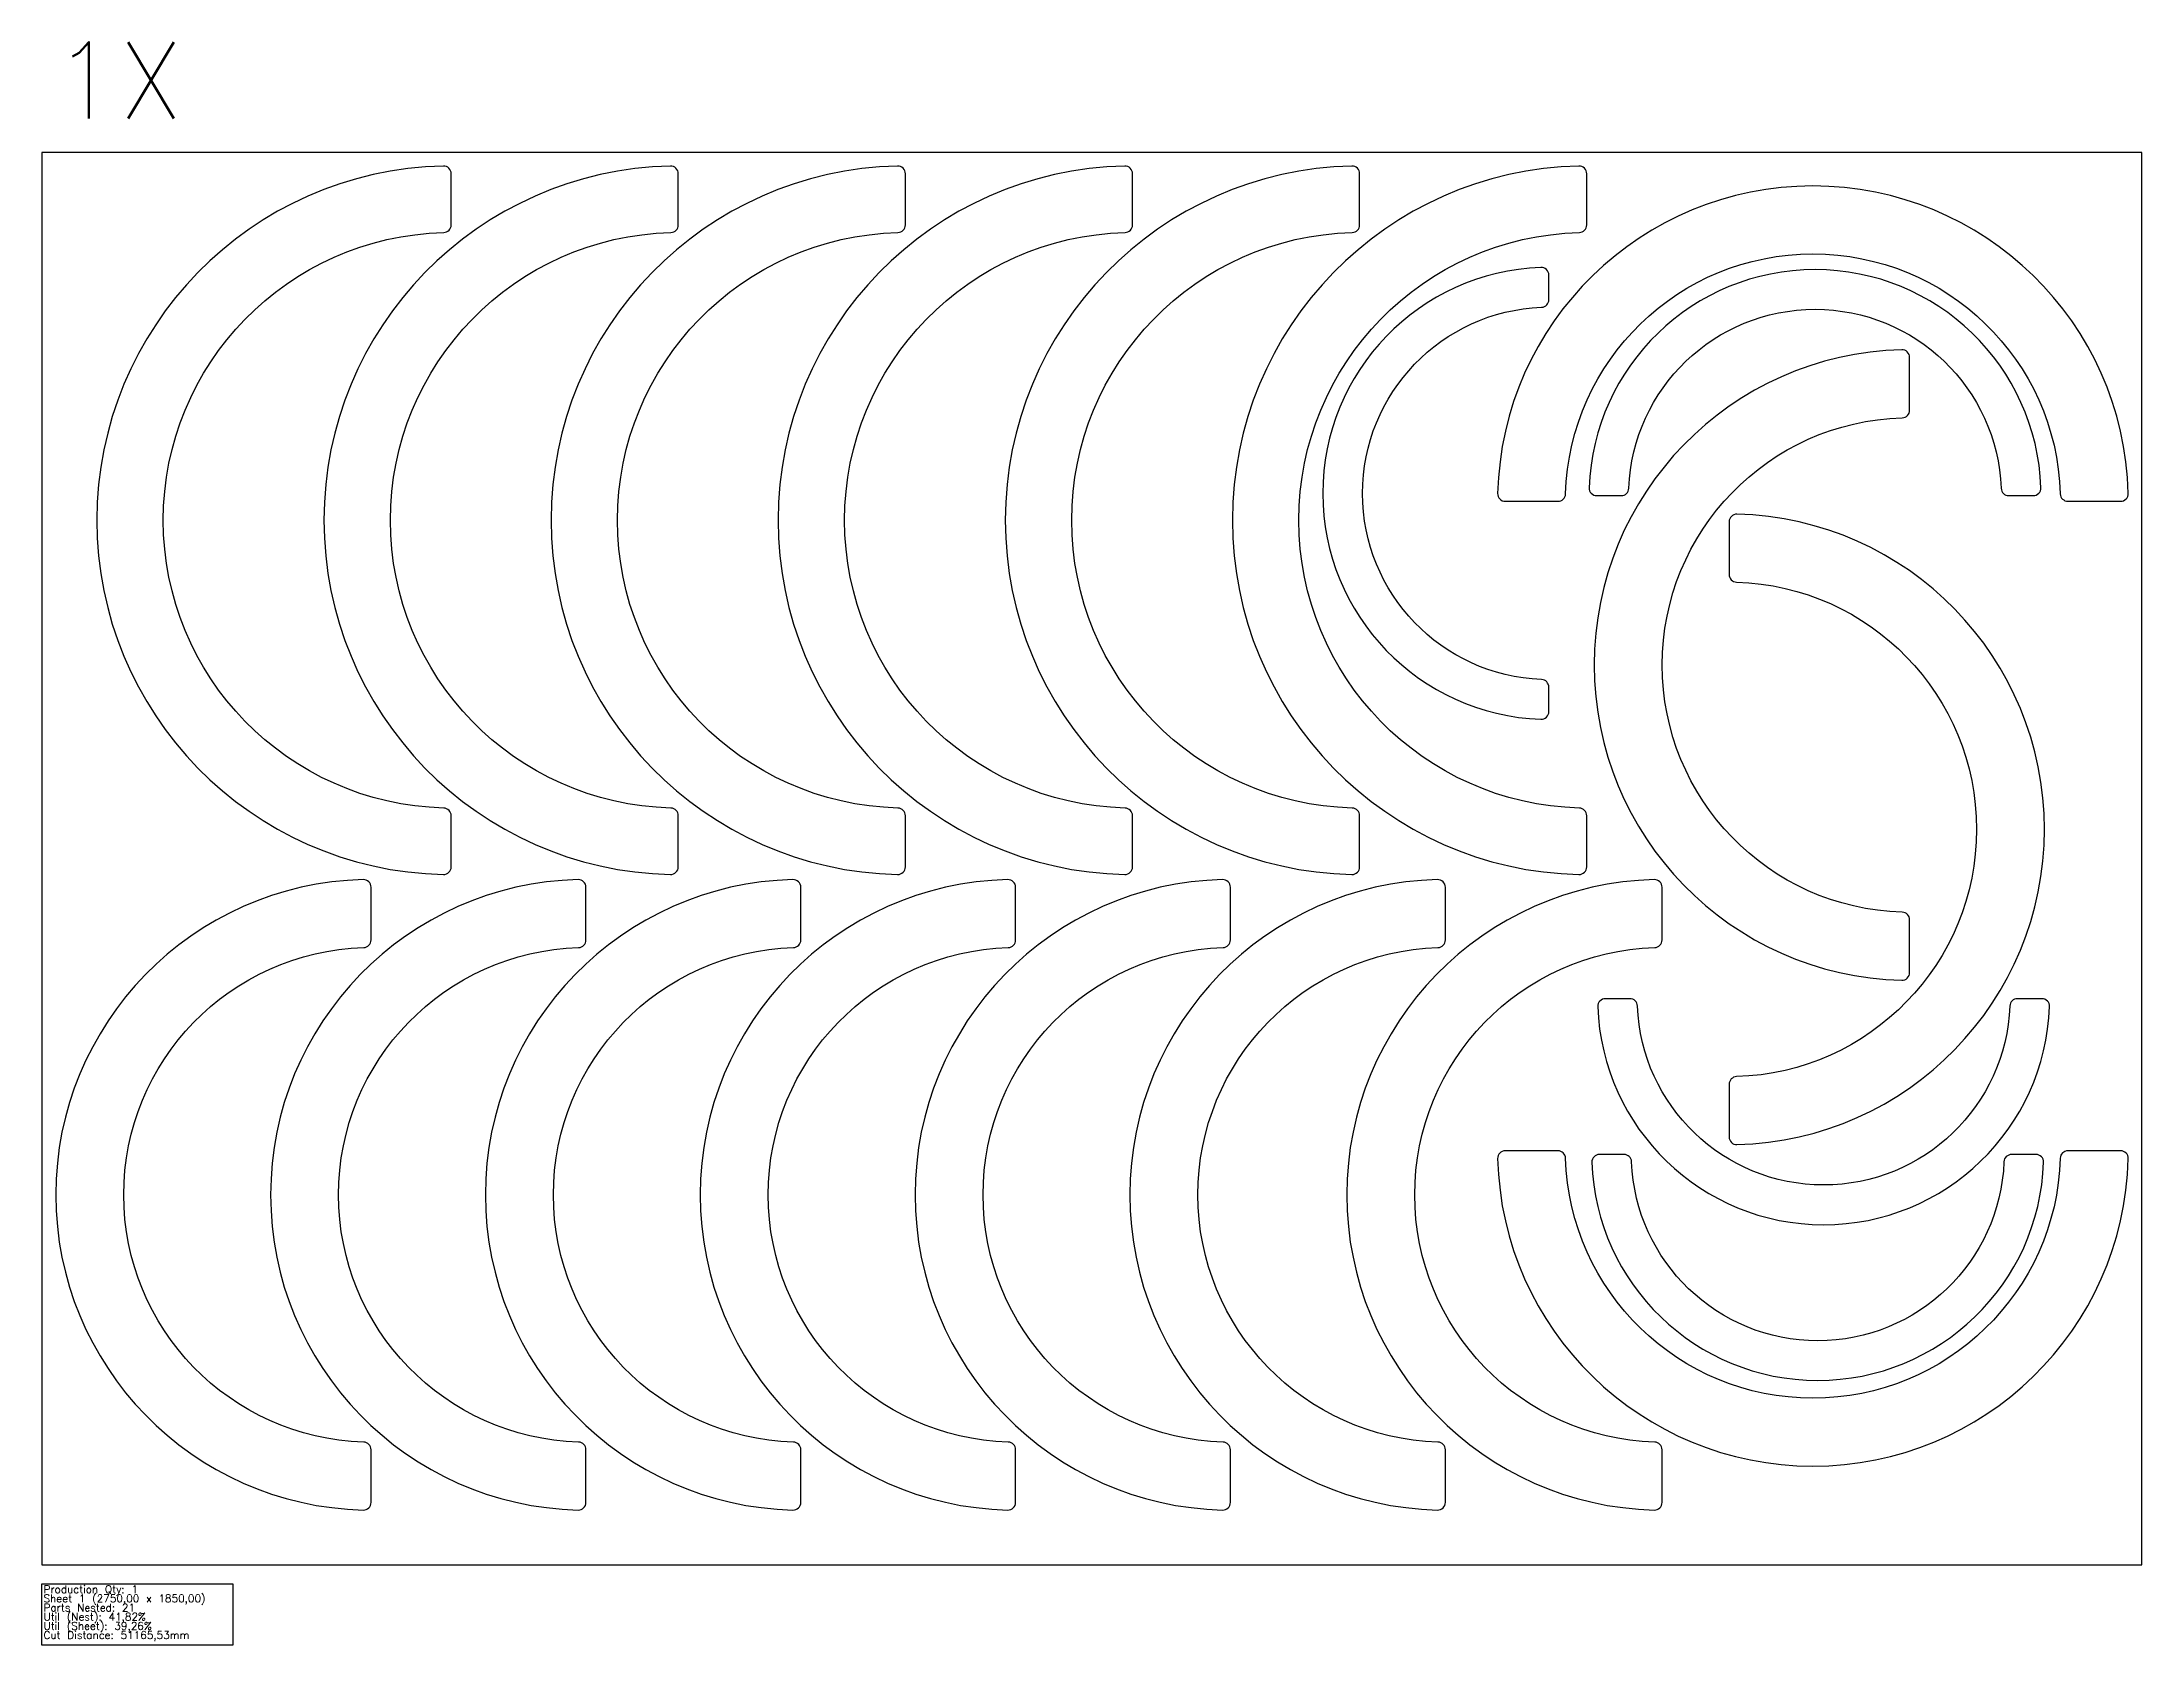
# Model space of a CAD drawing. Header units: millimetres. Extents: x 0 to 5638, y -105 to 1995.
# Drawn here: x 0 to 2750, y -105 to 1995 of the extents above; entities that cross this region are included whole.
import ezdxf

# ---------------------------------------------------------------- set-up
doc = ezdxf.new("R2010")
doc.units = ezdxf.units.MM
for name, color, linetype in [('--NestedParts--', 7, 'Continuous'), ('sheet', 24, 'Continuous'), ('Stats', 7, 'Continuous')]:
    doc.layers.add(name, color=color, linetype=linetype)
doc.styles.get("Standard").update_dxf_attribs({"font": 'txt.shx'})

msp = doc.modelspace()

# ---------------------------------------------------------------- texts
at = {"insert": (14.2, 1994.5), "char_height": 100, "attachment_point": 1}
msp.add_mtext_dynamic_manual_height_columns('1X', width=19.679, gutter_width=1, heights=[0], dxfattribs=at)
at = {"layer": 'Stats', "color": 60}
for s, p in [('Production Qty: 1', (2, -37)), ('Sheet 1 (2750,00 x 1850,00)', (2, -49)), ('Parts Nested: 21', (2, -61)), ('Util (Nest): 41,82%', (2, -73)), ('Util (Sheet): 39,26%', (2, -85)), ('Cut Distance: 51165,53mm', (2, -97))]:
    msp.add_text(s, height=10, dxfattribs=at).set_placement(p)

# ---------------------------------------------------------------- linework, layer by layer
at = {"layer": '--NestedParts--', "color": 7}
for points in [[(535.8, 981.2, 0.406665), (526.1, 991.2, -0.974486), (526.1, 1745, 0.406665), (535.8, 1755), (535.8, 1822, 0.42068), (525.6, 1832, 0.978211), (525.6, 904.2, 0.42068), (535.8, 914.2)], [(833.2, 981.2, 0.406665), (823.5, 991.2, -0.974486), (823.5, 1745, 0.406665), (833.2, 1755), (833.2, 1822, 0.42068), (823, 1832, 0.978211), (823, 904.2, 0.42068), (833.2, 914.2)], [(1130.7, 981.2, 0.406665), (1120.9, 991.2, -0.974486), (1120.9, 1745, 0.406665), (1130.7, 1755), (1130.7, 1822, 0.42068), (1120.4, 1832, 0.978211), (1120.4, 904.2, 0.42068), (1130.7, 914.2)], [(1428.1, 981.2, 0.406665), (1418.3, 991.2, -0.974486), (1418.3, 1745, 0.406665), (1428.1, 1755), (1428.1, 1822, 0.42068), (1417.8, 1832, 0.978211), (1417.8, 904.2, 0.42068), (1428.1, 914.2)], [(1725.5, 981.2, 0.406665), (1715.7, 991.2, -0.974486), (1715.7, 1745, 0.406665), (1725.5, 1755), (1725.5, 1822, 0.42068), (1715.3, 1832, 0.978211), (1715.3, 904.2, 0.42068), (1725.5, 914.2)], [(2022.9, 981.2, 0.406665), (2013.2, 991.2, -0.974486), (2013.2, 1745, 0.406665), (2022.9, 1755), (2022.9, 1822, 0.42068), (2012.7, 1832, 0.978211), (2012.7, 904.2, 0.42068), (2022.9, 914.2)], [(1985.2, 1393, 0.40547), (1995.2, 1402.7, -0.970495), (2643, 1402.7, 0.40547), (2652.9, 1393), (2722, 1393, 0.421501), (2732, 1403.2, 0.975486), (1906.2, 1403.2, 0.421501), (1916.2, 1393)], [(1973.3, 1149.5, 0.402726), (1963.7, 1159.5, -0.961375), (1963.7, 1647.1, 0.402726), (1973.3, 1657.1), (1973.3, 1689.2, 0.424494), (1962.9, 1699.2, 0.965625), (1962.9, 1107.5, 0.424494), (1973.3, 1117.5)], [(2068, 1400.4, 0.402726), (2078, 1410, -0.961375), (2565.6, 1410, 0.402726), (2575.6, 1400.4), (2607.7, 1400.4, 0.424494), (2617.7, 1410.7, 0.965625), (2026, 1410.7, 0.424494), (2036, 1400.4)], [(2445.7, 844.7, 0.40547), (2436, 854.7, -0.970495), (2436, 1502.4, 0.40547), (2445.7, 1512.4), (2445.7, 1581.5, 0.421501), (2435.4, 1591.5, 0.975486), (2435.4, 765.7, 0.421501), (2445.7, 775.7)], [(2209.3, 1297.1, 0.40547), (2219, 1287.1, -0.970495), (2219, 639.4, 0.40547), (2209.3, 629.4), (2209.3, 560.4, 0.421501), (2219.5, 550.4, 0.975486), (2219.5, 1376.1, 0.421501), (2209.3, 1366.1)], [(431, 150.8, 0.40547), (421.3, 160.8, -0.970495), (421.3, 808.5, 0.40547), (431, 818.5), (431, 887.5, 0.421501), (420.8, 897.5, 0.975486), (420.8, 71.8, 0.421501), (431, 81.8)], [(712.3, 150.8, 0.40547), (702.6, 160.8, -0.970495), (702.6, 808.5, 0.40547), (712.3, 818.5), (712.3, 887.5, 0.421501), (702.1, 897.5, 0.975486), (702.1, 71.8, 0.421501), (712.3, 81.8)], [(993.7, 150.8, 0.40547), (984, 160.8, -0.970495), (984, 808.5, 0.40547), (993.7, 818.5), (993.7, 887.5, 0.421501), (983.4, 897.5, 0.975486), (983.4, 71.8, 0.421501), (993.7, 81.8)], [(1275, 150.8, 0.40547), (1265.3, 160.8, -0.970495), (1265.3, 808.5, 0.40547), (1275, 818.5), (1275, 887.5, 0.421501), (1264.7, 897.5, 0.975486), (1264.7, 71.8, 0.421501), (1275, 81.8)], [(1556.3, 150.8, 0.40547), (1546.6, 160.8, -0.970495), (1546.6, 808.5, 0.40547), (1556.3, 818.5), (1556.3, 887.5, 0.421501), (1546.1, 897.5, 0.975486), (1546.1, 71.8, 0.421501), (1556.3, 81.8)], [(1837.7, 150.8, 0.40547), (1828, 160.8, -0.970495), (1828, 808.5, 0.40547), (1837.7, 818.5), (1837.7, 887.5, 0.421501), (1827.4, 897.5, 0.975486), (1827.4, 71.8, 0.421501), (1837.7, 81.8)], [(2121.6, 150.8, 0.40547), (2111.9, 160.8, -0.970495), (2111.9, 808.5, 0.40547), (2121.6, 818.5), (2121.6, 887.5, 0.421501), (2111.4, 897.5, 0.975486), (2111.4, 71.8, 0.421501), (2121.6, 81.8)], [(2586.9, 741.5, 0.402726), (2576.9, 731.9, -0.961375), (2089.3, 731.9, 0.402726), (2079.3, 741.5), (2047.3, 741.5, 0.424494), (2037.3, 731.1, 0.965625), (2628.9, 731.1, 0.424494), (2618.9, 741.5)], [(2652.9, 542.3, 0.40547), (2643, 532.6, -0.970495), (1995.2, 532.6, 0.40547), (1985.2, 542.3), (1916.2, 542.3, 0.421501), (1906.2, 532, 0.975486), (2732, 532, 0.421501), (2722, 542.3)], [(2579.2, 537.5, 0.402726), (2569.2, 527.9, -0.961375), (2081.6, 527.9, 0.402726), (2071.6, 537.5), (2039.6, 537.5, 0.424494), (2029.6, 527.2, 0.965625), (2621.2, 527.2, 0.424494), (2611.2, 537.5)]]:
    msp.add_lwpolyline(points, format="xyb", close=True, dxfattribs=at)
at = {"layer": 'sheet', "color": 7}
msp.add_lwpolyline([(0, 0), (2750, 0), (2750, 1850), (0, 1850)], close=True, dxfattribs=at)
at = {"layer": 'Stats', "color": 151}
msp.add_lwpolyline([(0, -25), (250, -25), (250, -105), (0, -105), (0, -25)], close=True, dxfattribs=at)

msp.set_redraw_order([(e.dxf.handle, doc.entitydb.next_handle()) for e in msp.query("TEXT MTEXT ATTDEF DIMENSION ARC_DIMENSION")])  # texts and dimensions are drawn at this point

doc.saveas('drawing.dxf')
